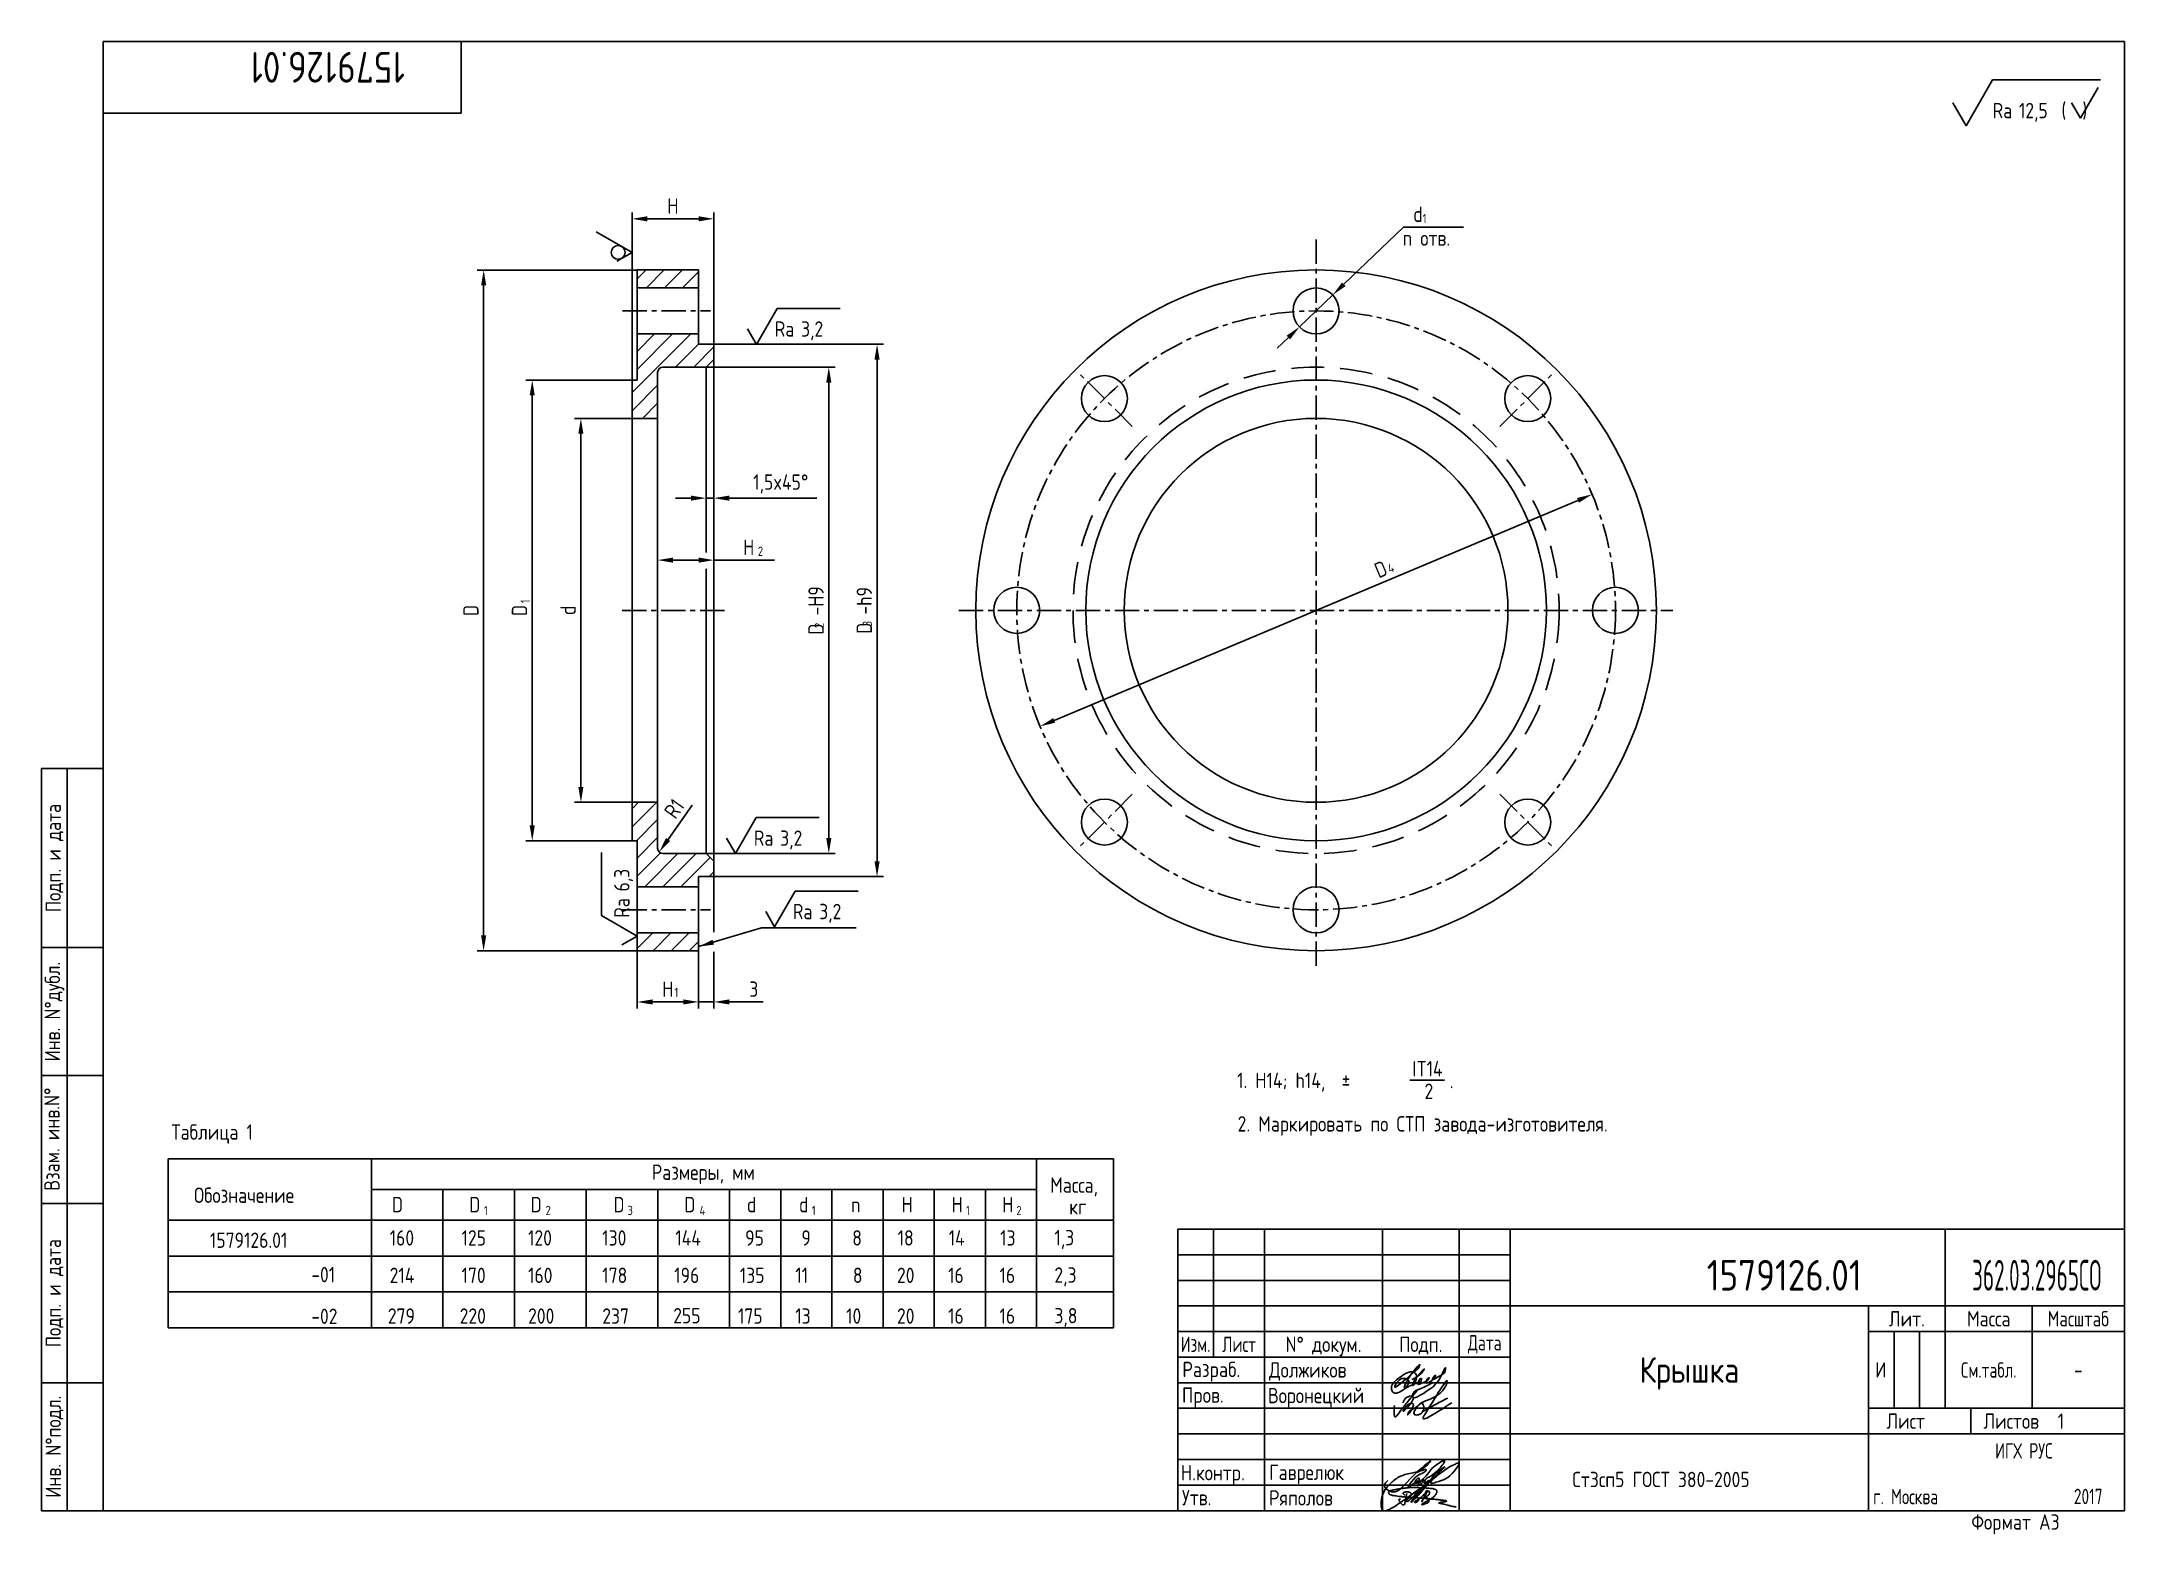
# Paper-space layout 'A3_protect' of a CAD drawing. Header units: millimetres. Extents: x 3 to 410, y 0 to 292.
# The model-space entities are those that its viewports show. They can reach past a viewport. Long polylines and large blocks are cut down to what shows.
import ezdxf
from ezdxf.enums import TextEntityAlignment as Align

# ---------------------------------------------------------------- set-up
doc = ezdxf.new("R2010")
doc.units = ezdxf.units.MM
doc.linetypes.add('CENTER', pattern=[50.8, 31.75, -6.35, 6.35, -6.35])
doc.linetypes.add('HIDDEN', pattern=[9.525, 6.35, -3.175])
for name, color, linetype in [('Bord', 1, 'Continuous'), ('Cen', 5, 'CENTER'), ('Cont', 6, 'Continuous'), ('Dim', 7, 'Continuous'), ('Hatch', 2, 'Continuous'), ('Hide', 2, 'HIDDEN'), ('Text', 3, 'Continuous'), ('Textb', 6, 'Continuous'), ('Vporti', 7, 'Continuous')]:
    doc.layers.add(name, color=color, linetype=linetype)
doc.layers.get('Vporti').off()
doc.styles.add('Style1', font='romans.shx', dxfattribs={"width": 0.8})
doc.dimstyles.new('Dia', dxfattribs={"dimtxt": 3, "dimasz": 3, "dimexe": 1.25, "dimexo": 0, "dimgap": 1, "dimtad": 1, "dimtoh": 1, "dimdec": 3, "dimtxsty": 'Style1', "dimcen": 2.5, "dimclrt": 3, "dimadec": 0, "dimazin": 0, "dimtfac": 1, "dimtdec": 3, "dimtmove": 0, "dimatfit": 2, "dimfxl": 1, "dimarcsym": 0})
doc.dimstyles.new('Lin', dxfattribs={"dimtxt": 3, "dimasz": 3, "dimexe": 1.25, "dimexo": 0, "dimgap": 1, "dimtad": 1, "dimdec": 3, "dimtxsty": 'Style1', "dimcen": 2.5, "dimclrt": 3, "dimadec": 0, "dimazin": 0, "dimtfac": 1, "dimtdec": 3, "dimtmove": 0, "dimatfit": 3, "dimldrblk": 'DOT', "dimfxl": 1, "dimarcsym": 0})
doc.dimstyles.new('LIN2', dxfattribs={"dimscale": 2, "dimtxt": 3, "dimasz": 3, "dimexe": 1.5, "dimexo": 0, "dimgap": 1, "dimtad": 1, "dimzin": 13, "dimdsep": 46, "dimtxsty": 'Style1', "dimcen": 0, "dimclrt": 3, "dimadec": 0, "dimazin": 0, "dimtfac": 1, "dimtofl": 0, "dimtmove": 1, "dimatfit": 3, "dimfxl": 1, "dimtolj": 1, "dimtzin": 13, "dimarcsym": 0})
doc.dimstyles.new('Rad', dxfattribs={"dimtxt": 3, "dimasz": 3, "dimexe": 1.25, "dimexo": 0, "dimgap": 1, "dimtad": 1, "dimtoh": 1, "dimdec": 3, "dimtxsty": 'Style1', "dimcen": 2.5, "dimclrt": 3, "dimadec": 0, "dimazin": 0, "dimtfac": 1, "dimtdec": 3, "dimtmove": 0, "dimatfit": 3, "dimfxl": 1, "dimarcsym": 0})

psp = doc.layouts.new('A3_protect')

# ---------------------------------------------------------------- texts
at = {"layer": 'Text', "style": 'Style1', "width": 0.8}
for s, height, p in [('1. H14; h14,  %%P', 3, (236.62, 87.57)), ('IT14', 3, (270.87, 89.85)), ('2', 3, (273.24, 85.44)), ('.', 3, (278.16, 87.53)), ('2. Маркировать по СТП завода-изготовителя.', 3, (236.72, 79.07)), ('Таблица 1', 3, (28.38, 77.48)), ('Размеры, мм', 3, (122.22, 69.63)), ('Масса,', 3, (200.09, 67.11)), ('Обозначение', 3, (32.78, 65.13)), ('D', 3, (71.45, 63.29)), ('D', 3, (86.57, 63.29)), ('D ', 3, (98.57, 63.29)), ('D ', 3, (114.75, 63.29)), ('D', 3, (128.6, 63.29)), ('d', 3, (140.82, 63.29)), ('d', 3, (151, 63.29)), ('n', 3, (161.21, 63.29)), ('H', 3, (171.08, 63.29)), ('H', 3, (180.85, 63.29)), ('H', 3, (190.71, 63.29)), ('1', 1.8, (89.46, 62.76)), ('2', 1.8, (101.48, 62.76)), ('3', 1.8, (117.49, 62.76)), ('4', 1.8, (131.57, 62.76)), ('1', 1.8, (153.51, 62.76)), ('1', 1.8, (183.62, 62.76)), ('2', 1.8, (193.49, 62.76)), (' кг', 3, (202.21, 62.87)), ('1579126.01', 3, (35.88, 56.34)), ('160', 3, (71.01, 56.79)), ('125', 3, (85.06, 56.79)), ('120', 3, (98.05, 56.79)), ('130', 3, (112.55, 56.79)), ('144', 3, (126.82, 56.79)), ('95', 3, (140.48, 56.79)), ('9', 3, (151.47, 56.79)), ('8', 3, (161.41, 56.79)), ('18', 3, (170.27, 56.79)), ('14', 3, (180.25, 56.79)), ('13', 3, (190.31, 56.79)), ('1,3', 3, (200.91, 56.84)), ('-01', 3, (55.69, 49.62)), ('214', 3, (71.01, 49.48)), ('170', 3, (85.06, 49.48)), ('160', 3, (98.05, 49.48)), ('178', 3, (112.55, 49.48)), ('196', 3, (126.62, 49.48)), ('135', 3, (139.44, 49.48)), ('11', 3, (150.27, 49.48)), ('8', 3, (161.53, 49.48)), ('20', 3, (170.15, 49.48)), ('16', 3, (180.13, 49.48)), ('16', 3, (190.19, 49.48)), ('2,3', 3, (200.91, 49.54)), ('-02', 3, (55.69, 41.48)), ('279', 3, (70.65, 41.53)), ('220', 3, (84.69, 41.53)), ('200', 3, (98.06, 41.53)), ('237', 3, (112.56, 41.53)), ('255', 3, (126.42, 41.6)), ('175', 3, (139.07, 41.53)), ('13', 3, (150.27, 41.53)), ('10', 3, (160.21, 41.53)), ('20', 3, (170.15, 41.53)), ('16', 3, (180.13, 41.53)), ('16', 3, (190.19, 41.53)), ('3,8', 3, (200.91, 41.6)), ('Ст3сп5 ГОСТ 380-2005', 3, (302.12, 9.6))]:
    psp.add_text(s, height=height, dxfattribs=at).set_placement(p)

msp = doc.modelspace()

# ---------------------------------------------------------------- texts
at = {"layer": 'Text', "style": 'Style1', "width": 0.8}
for s, height, p in [('1', 1.8, (178.4181, 136.5677)), ('n отв.', 3, (174.5417, 132.1493)), ('2', 1.8, (48.484, 71.5675)), ('1', 1.8, (32.196, -14.6014))]:
    msp.add_text(s, height=height, dxfattribs=at).set_placement(p)
for s, rotation, p in [('4', 18.02047, (171.9449, 68.1603)), ('1', 90, (3.951, 62.2915)), ('2', 90, (61.3569, 57.4497)), ('3', 90, (70.7685, 57.7912))]:
    msp.add_text(s, height=1.8, rotation=rotation, dxfattribs=at).set_placement(p)

# ---------------------------------------------------------------- blocks, each defined once
blk = doc.blocks.new('A3')
at = {"layer": 'Bord'}
for p, q in [((230, 55), (295, 55)), ((230, 50), (295, 50)), ((230, 45), (295, 45)), ((370, 40), (370, 25)), ((375, 40), (375, 25)), ((230, 30), (295, 30)), ((230, 25), (295, 25)), ((230, 20), (295, 20)), ((230, 15), (295, 15)), ((230, 10), (295, 10))]:
    blk.add_line(p, q, dxfattribs=at)
at = {"layer": 'Cont'}
for p, q in [((415, 292), (20, 292)), ((20, 292), (20, 5)), ((90, 278), (90, 292)), ((415, 292), (415, 5)), ((20, 278), (90, 278)), ((8, 5), (8, 150)), ((8, 150), (20, 150)), ((13, 5), (13, 150)), ((8, 115), (20, 115)), ((20, 90), (8, 90)), ((20, 65), (8, 65)), ((230, 60), (415, 60)), ((415, 60), (230, 60)), ((230, 60), (230, 5)), ((237, 60), (237, 35)), ((247, 60), (247, 5)), ((270, 5), (270, 60)), ((285, 60), (285, 5)), ((295, 5), (295, 60)), ((380, 60), (380, 25)), ((295, 45), (415, 45)), ((365, 5), (365, 45)), ((397, 25), (397, 45)), ((230, 40), (295, 40)), ((415, 40), (365, 40)), ((295, 35), (230, 35)), ((20, 30), (8, 30)), ((365, 25), (415, 25)), ((385, 25), (385, 20)), ((415, 20), (295, 20)), ((20, 5), (8, 5)), ((415, 5), (20, 5))]:
    blk.add_line(p, q, dxfattribs=at)
at = {"layer": 'Text', "style": 'Style1', "width": 0.8}
for s, p in [('Подп. и дата', (10.5, 132.5)), ('Инв. N%%dдубл.', (10.5, 102.5)), ('Взам. инв.N%%d ', (10, 78.38)), ('Подп. и дата', (10.5, 47.5)), ('Инв. N%%dподл.', (10.5, 17.5))]:
    blk.add_text(s, height=3, rotation=90, dxfattribs=at).set_placement(p, align=Align.MIDDLE)
at = {"layer": 'Text', "style": 'Style1'}
for s, width, p in [('Лит.', 0.8, (372.5, 42.5)), ('Масса', 0.8, (388.5, 42.5)), ('Масштаб', 0.75, (406, 42.5)), ('Изм.', 0.7, (233.5, 37.5)), ('Лист', 0.7, (242, 37.5)), ('N%%d докум.', 0.8, (258.5, 37.5)), ('Подп.', 0.8, (277.5, 37.5)), ('Лист', 0.8, (372.27, 22.5)), ('Листов', 0.8, (392.9, 22.5))]:
    blk.add_text(s, height=3, dxfattribs=dict(at, width=width)).set_placement(p, align=Align.MIDDLE_CENTER)
at = {"layer": 'Text', "style": 'Style1', "width": 0.7}
for s, p in [('Дата', (290, 37.5)), ('ИГХ РУС', (395.37, 16.69))]:
    blk.add_text(s, height=3, dxfattribs=at).set_placement(p, align=Align.MIDDLE)
at = {"layer": 'Text', "style": 'Style1'}
for s, width, p in [('Разpаб.', 0.8, (230.92, 31.1)), ('Пpов.', 0.8, (230.84, 26.08)), ('Н.контp.', 0.8, (230.62, 10.92)), ('Утв.', 0.8, (230.84, 6.06)), ('г. Москва', 0.7, (365.93, 6.25)), ('Фоpмат А3', 0.8, (385.11, 1.29))]:
    blk.add_text(s, height=3, dxfattribs=dict(at, width=width)).set_placement(p)
for tag, p, width in [('ФИО', (249, 31), 0.8), ('И', (366.3, 31.02), 0.8), ('ФИО', (249, 26), 0.8), ('ГОСТ_СОРТАМЕНТА', (307, 14), 0.8), ('ФИО', (249, 11), 0.8), ('ФИО', (249, 6), 0.8), ('2007', (402.85, 6.29), 0.7)]:
    blk.add_attdef(tag, p, '', height=3, dxfattribs=dict(at, width=width))
at = {"layer": 'Text', "style": 'Style1', "width": 0.8}
for tag, p in [('200', (388.5, 32.5)), ('1:20', (406, 32.5))]:
    blk.add_attdef(tag, text='', height=3, dxfattribs=at).set_placement(p, align=Align.MIDDLE)
blk.add_attdef('СБОРОЧНЫЙ_ЧЕРТЕЖ', text='', height=3, dxfattribs=at).set_placement((330, 21.3), align=Align.CENTER)
for tag, p in [('1', (379, 22.5)), ('2', (402.6, 22.5))]:
    blk.add_attdef(tag, text='', height=3, dxfattribs=at).set_placement(p, align=Align.MIDDLE_CENTER)
blk.add_attdef('ЛИСТ', text='', height=3, dxfattribs=at).set_placement((295.75, 12.5), align=Align.MIDDLE_LEFT)
at = {"layer": 'Text', "style": 'Style1', "width": 0.7}
blk.add_attdef('%%OГОСТ_ТЕХ._ТРЕБОВАНИЙ', text='', height=3, dxfattribs=at).set_placement((307, 8), align=Align.BOTTOM_LEFT)
at = {"layer": 'Textb', "style": 'Style1', "width": 0.8}
blk.add_attdef('1234567', (79, 290), '', height=6, rotation=180, dxfattribs=at)
blk.add_attdef('1234567', (333.4, 48), '', height=6, dxfattribs=at)
for tag, height, p in [('123ХЯ', 6, (393.62, 48)), ('НАИМЕНОВАНИЕ', 5, (330, 30))]:
    blk.add_attdef(tag, text='', height=height, dxfattribs=at).set_placement(p, align=Align.CENTER)
blk = doc.blocks.new('A$C314368CF')
at = {"layer": 'Text'}
for q in [(7.18, 6), (1.98, 3)]:
    blk.add_line((3.72, 0), q, dxfattribs=at)
at = {"layer": 'Text', "style": 'Style1', "width": 0.8}
blk.add_text('(  )', height=3, dxfattribs=at).set_placement((0, 0))
blk = doc.blocks.new('sherISO_18')
at = {"layer": 'Cont'}
for p, q in [((-30.94, -16.46), (-25.74, -7.46)), ((-25.74, -7.46), (-4.67, -7.46)), ((-30.94, -16.46), (-33.54, -11.96))]:
    blk.add_line(p, q, dxfattribs=at)
blk.add_blockref('A$C314368CF', (-12.3, -14.96))
at = {"layer": 'Textb', "style": 'Style1', "width": 0.8}
blk.add_text('Ra', height=3, dxfattribs=at).set_placement((-25.74, -14.96))
blk.add_attdef('12,5', (-20.6, -14.96), '', height=3, dxfattribs=at)
blk = doc.blocks.new('A$C63F45750')
at = {"layer": 'Text'}
for points, knots in [([(3.17, 2.37), (3.12, 2.38), (3.04, 2.41), (2.94, 2.5), (2.85, 2.57), (2.79, 2.69), (2.87, 2.77), (2.99, 2.84), (3.16, 2.89), (3.36, 2.93), (3.6, 2.95), (3.82, 2.92), (4.05, 2.87), (4.25, 2.78), (4.45, 2.63), (4.46, 2.42), (4.38, 2.26), (4.28, 2.1), (4.17, 1.94), (4.03, 1.78), (3.89, 1.62), (3.75, 1.52), (3.63, 1.43), (3.49, 1.36), (3.35, 1.3), (3.24, 1.25), (3.16, 1.21), (3.12, 1.15), (3.19, 1.1), (3.27, 1.09), (3.4, 1.07), (3.55, 1.07), (3.72, 1.12), (3.92, 1.19), (4.1, 1.34), (4.26, 1.51), (4.44, 1.65), (4.59, 1.81), (4.74, 1.93), (4.84, 2.04), (4.93, 2.14), (5.07, 2.29), (5.19, 2.53), (5.28, 2.68), (5.35, 2.96), (5.23, 2.66), (5.2, 2.44), (5.04, 2.09), (4.95, 1.81), (4.86, 1.57), (4.75, 1.31), (4.67, 1.12), (4.46, 0.78), (4.62, 1.17), (4.71, 1.45), (4.88, 1.74), (5.01, 2), (5.08, 2.19), (5.19, 2.4), (5.32, 2.58), (5.4, 2.75), (5.52, 2.89), (5.65, 3.04), (5.85, 3.1), (6.02, 3.03), (6.08, 2.87), (6.03, 2.7), (5.9, 2.51), (5.7, 2.37), (5.55, 2.23), (5.4, 2.17), (5.31, 2.12), (5.12, 2.09), (5.35, 2.07), (5.48, 2), (5.64, 1.93), (5.75, 1.8), (5.85, 1.67), (5.89, 1.54), (5.89, 1.37), (5.8, 1.2), (5.63, 1.06), (5.41, 0.94), (5.23, 0.86), (5.02, 0.92), (5.13, 1.1), (5.28, 1.16), (5.44, 1.27), (5.61, 1.36), (5.74, 1.46), (5.86, 1.53), (5.95, 1.61), (6.05, 1.69), (6.15, 1.77), (6.28, 1.87), (6.46, 2.02), (6.65, 2.19), (6.83, 2.37), (6.98, 2.49), (7.11, 2.61), (7.2, 2.74), (7.32, 2.84), (7.42, 2.97), (7.48, 3.08), (7.48, 3.27), (7.34, 3.08), (7.28, 2.94), (7.18, 2.69), (7.1, 2.46), (7, 2.22), (6.93, 1.98), (6.83, 1.78), (6.73, 1.55), (6.67, 1.34), (6.6, 1.14), (6.56, 1.03), (6.39, 0.99), (6.62, 1.33), (6.75, 1.54), (6.93, 1.87), (7.05, 2.08), (7.18, 2.32), (7.33, 2.6), (7.47, 2.89), (7.6, 3.07), (7.79, 3.18), (7.95, 3.01), (8, 2.81), (7.99, 2.62), (7.94, 2.46), (7.83, 2.33), (7.69, 2.22), (7.53, 2.11), (7.37, 2.03), (7.21, 1.99), (7.11, 1.97), (6.89, 1.98), (7.07, 1.94), (7.15, 1.9), (7.27, 1.88), (7.39, 1.84), (7.52, 1.81), (7.62, 1.72), (7.7, 1.62), (7.78, 1.51), (7.83, 1.39), (7.87, 1.26), (7.88, 1.13), (7.86, 0.99), (7.75, 0.88), (7.6, 0.77), (7.4, 0.73), (7.19, 0.66), (6.97, 0.55), (6.71, 0.48), (6.57, 0.44), (6.42, 0.42), (6.52, 0.58), (6.61, 0.64), (6.81, 0.78), (7.06, 0.89), (7.33, 1.04), (7.55, 1.16), (7.7, 1.24), (7.84, 1.32), (7.99, 1.43), (8.21, 1.58), (8.48, 1.76), (8.74, 1.95), (8.97, 2.12), (9.1, 2.29), (9.23, 2.44), (9.3, 2.6), (9.37, 2.74), (9.42, 2.92), (9.45, 3.13), (9.21, 3.48), (8.67, 3.59), (8.09, 3.63), (7.57, 3.66), (7.06, 3.74), (6.57, 3.75), (6.09, 3.74), (5.67, 3.78), (5.28, 3.78), (4.96, 3.81), (4.65, 3.83), (4.31, 3.82), (3.97, 3.79), (3.61, 3.74), (3.22, 3.67), (2.86, 3.66), (2.53, 3.61), (2.18, 3.52), (1.78, 3.54), (1.38, 3.37), (0.96, 3.35), (0.58, 3.24), (0.25, 3.19), (0.03, 3.06), (-0.03, 2.83), (0.02, 2.6), (0.26, 2.38), (0.59, 2.33), (1, 2.2), (1.48, 2.15), (1.93, 2.05), (2.35, 2.02), (2.72, 2.01), (3.11, 1.94), (3.68, 1.94), (4.25, 1.83), (4.91, 1.87), (5.53, 1.76), (6.13, 1.72), (6.73, 1.71), (7.32, 1.62), (7.99, 1.55), (8.64, 1.54), (9.16, 1.46), (9.61, 1.42), (10.03, 1.4), (10.41, 1.32), (10.73, 1.29), (11.01, 1.24), (11.18, 1.23), (11.42, 1.14), (11.18, 1.06), (11.01, 1.03), (10.71, 0.98), (10.37, 0.92), (10.1, 0.91), (9.65, 0.75), (10.22, 0.67), (10.54, 0.59), (11.08, 0.47), (11.61, 0.35), (12.17, 0.15), (12.64, 0.08), (12.98, 0.03), (13.11, 0.01), (13.18, 0)], [0, 0, 0, 0, 0.153866, 0.270441, 0.388867, 0.510533, 0.592156, 0.71333, 0.90842, 1.11344, 1.349254, 1.61246, 1.782219, 2.047249, 2.291879, 2.451528, 2.651081, 2.806158, 3.017979, 3.227348, 3.462381, 3.633009, 3.75766, 3.920516, 4.080796, 4.214529, 4.291786, 4.349969, 4.397594, 4.50822, 4.594826, 4.799244, 4.954392, 5.128468, 5.437537, 5.632649, 5.842485, 6.094987, 6.293219, 6.410959, 6.551192, 6.687808, 7.022147, 7.294342, 7.425356, 7.52079, 7.946481, 8.313051, 8.59833, 8.833695, 9.090496, 9.427695, 9.601191, 9.883219, 10.093306, 10.673943, 10.798776, 10.974628, 11.287247, 11.486184, 11.648652, 11.848902, 12.027194, 12.25348, 12.40059, 12.537783, 12.716293, 12.91523, 13.208551, 13.438489, 13.549668, 13.67779, 13.77127, 13.930001, 14.029091, 14.272112, 14.434836, 14.547084, 14.739051, 14.830983, 15.061241, 15.268922, 15.500489, 15.788979, 15.879568, 16.024283, 16.221854, 16.418714, 16.593102, 16.783247, 16.91018, 17.018213, 17.135263, 17.278205, 17.430482, 17.620087, 17.979626, 18.191789, 18.388716, 18.565718, 18.714854, 18.857929, 19.039974, 19.171375, 19.283034, 19.400085, 19.618058, 19.882245, 20.150781, 20.377854, 20.649532, 20.89723, 21.042543, 21.40016, 21.557817, 21.667145, 21.752781, 21.926256, 22.412297, 22.813145, 22.961412, 23.171289, 23.607257, 23.940428, 24.110007, 24.291214, 24.48084, 24.697609, 24.904078, 25.034245, 25.218018, 25.407651, 25.573473, 25.787447, 25.930292, 26.051316, 26.18846, 26.285312, 26.406799, 26.52425, 26.630463, 26.793722, 26.898606, 27.029313, 27.171012, 27.314101, 27.419918, 27.580557, 27.709367, 27.829268, 28.024364, 28.266961, 28.41242, 28.705761, 28.989137, 29.187748, 29.233768, 29.332802, 29.529535, 29.667094, 30.039923, 30.332117, 30.61061, 30.769982, 30.856778, 31.109923, 31.313488, 31.656425, 32.066331, 32.296628, 32.49714, 32.710276, 32.891468, 33.014834, 33.177747, 33.444503, 33.618009, 34.409008, 34.914636, 35.419802, 35.95397, 36.458179, 36.88069, 37.388403, 37.738353, 38.034261, 38.353468, 38.693154, 39.037638, 39.391136, 39.787481, 40.203773, 40.488977, 40.784975, 41.26625, 41.668005, 42.070065, 42.499388, 42.869834, 43.079573, 43.213439, 43.554591, 43.717296, 44.153724, 44.506336, 45.019111, 45.587859, 45.90191, 46.270392, 46.703958, 47.093115, 47.952647, 48.44014, 49.079253, 49.808223, 50.268654, 50.851051, 51.604831, 52.298429, 52.776925, 53.1907, 53.661988, 54.042386, 54.348524, 54.616841, 54.853814, 54.983777, 55.126096, 55.333328, 55.613101, 56.008732, 56.315809, 56.59982, 56.87931, 57.399251, 57.889617, 58.432507, 59.066698, 59.660314, 59.862668, 60.07277, 60.07277, 60.07277, 60.07277]), ([(2.31, 1.53), (2.26, 1.52), (2.17, 1.51), (2.06, 1.48), (1.93, 1.38), (2.07, 1.25), (2.14, 1.11), (2.26, 0.93), (2.39, 0.72), (2.57, 0.54), (2.71, 0.44), (2.86, 0.4), (3.02, 0.43), (3.14, 0.54), (3.21, 0.79), (3.25, 1.07), (3.31, 1.4), (3.35, 1.67), (3.38, 1.92), (3.47, 2.19), (3.5, 2.43), (3.54, 2.59), (3.56, 2.64)], [0, 0, 0, 0, 0.15847, 0.269731, 0.363591, 0.555514, 0.688037, 0.848606, 1.204359, 1.433632, 1.58673, 1.729549, 1.880686, 2.057874, 2.19169, 2.63505, 2.928153, 3.184121, 3.441863, 3.696117, 4.025873, 4.178055, 4.178055, 4.178055, 4.178055])]:
    blk.add_open_spline(points, degree=3, knots=knots, dxfattribs=at)
blk = doc.blocks.new('*D13')
at = {"layer": 'Defpoints', "color": 0, "transparency": 16777216}
for p in [(24.9, -5.59), (36.9, -5.59), (36.9, -15.59)]:
    blk.add_point(p, dxfattribs=at)
at = {"layer": 'Dim', "color": 0, "lineweight": -2, "transparency": 16777216}
for p, q in [((24.9, -5.59), (24.9, -16.84)), ((36.9, -5.59), (36.9, -16.84)), ((27.9, -15.59), (33.9, -15.59))]:
    blk.add_line(p, q, dxfattribs=at)
at = {"layer": 'Dim', "color": 0, "transparency": 16777216}
for points in [[(27.9, -15.09), (27.9, -16.09), (24.9, -15.59)], [(33.9, -15.09), (33.9, -16.09), (36.9, -15.59)]]:
    blk.add_solid(points, dxfattribs=at)
at = {"layer": 'Dim', "color": 3, "transparency": 16777216, "insert": (30.9, -13.09), "char_height": 3, "attachment_point": 5, "style": 'Style1'}
blk.add_mtext('H', dxfattribs=at)
blk = doc.blocks.new('_Dot')
at = {"color": 0, "linetype": 'ByBlock', "lineweight": -2}
blk.add_line((-0.5, 0), (-1, 0), dxfattribs=at)
at = {"color": 0, "linetype": 'ByBlock', "const_width": 0.5}
blk.add_lwpolyline([(-0.25, 0, 1), (0.25, 0, 1)], format="xyb", close=True, dxfattribs=at)
blk = doc.blocks.new('*D14')
at = {"layer": 'Defpoints', "color": 0, "transparency": 16777216}
for p in [(36.9, -5.59), (39.9, -5.78), (39.9, -15.59)]:
    blk.add_point(p, dxfattribs=at)
at = {"layer": 'Dim', "color": 0, "lineweight": -2, "transparency": 16777216}
for p, q in [((36.9, -5.59), (36.9, -16.84)), ((39.9, -5.78), (39.9, -16.84)), ((33.9, -15.59), (30.9, -15.59)), ((36.9, -15.59), (39.9, -15.59)), ((42.9, -15.59), (49.5, -15.59))]:
    blk.add_line(p, q, dxfattribs=at)
at = {"layer": 'Dim', "color": 0, "transparency": 16777216}
for points in [[(33.9, -15.09), (33.9, -16.09), (36.9, -15.59)], [(42.9, -15.09), (42.9, -16.09), (39.9, -15.59)]]:
    blk.add_solid(points, dxfattribs=at)
at = {"layer": 'Dim', "color": 3, "transparency": 16777216, "insert": (47.7, -13.09), "char_height": 3, "attachment_point": 5, "style": 'Style1'}
blk.add_mtext('3', dxfattribs=at)
blk = doc.blocks.new('sherISO_01')
at = {"layer": 'Text'}
blk.add_line((4.04, 7), (16.36, 7), dxfattribs=at)
blk.add_lwpolyline([(-1.73, 3), (0, 0), (4.04, 7)], dxfattribs=at)
at = {"layer": 'Text', "style": 'Style1', "width": 0.8}
blk.add_text('Ra', height=3, dxfattribs=at).set_placement((3.58, 1.5))
blk.add_attdef('12,5', (8.73, 1.5), '', height=3, dxfattribs=at)
blk = doc.blocks.new('*D15')
at = {"layer": 'Defpoints', "color": 0, "transparency": 16777216}
for p in [(23.9, 98.41), (13.9, 23.41), (23.9, 23.41)]:
    blk.add_point(p, dxfattribs=at)
at = {"layer": 'Dim', "color": 0, "lineweight": -2, "transparency": 16777216}
for p, q in [((23.9, 98.41), (12.65, 98.41)), ((13.9, 95.41), (13.9, 26.41)), ((23.9, 23.41), (12.65, 23.41))]:
    blk.add_line(p, q, dxfattribs=at)
at = {"layer": 'Dim', "color": 0, "transparency": 16777216}
for points in [[(13.4, 95.41), (14.4, 95.41), (13.9, 98.41)], [(13.4, 26.41), (14.4, 26.41), (13.9, 23.41)]]:
    blk.add_solid(points, dxfattribs=at)
at = {"layer": 'Dim', "color": 3, "transparency": 16777216, "insert": (11.4, 60.91), "char_height": 3, "attachment_point": 5, "rotation": 90, "style": 'Style1'}
blk.add_mtext('d', dxfattribs=at)
blk = doc.blocks.new('*D16')
at = {"layer": 'Defpoints', "color": 0, "transparency": 16777216}
for p in [(23.9, 105.91), (4.4, 15.91), (23.9, 15.91)]:
    blk.add_point(p, dxfattribs=at)
at = {"layer": 'Dim', "color": 0, "lineweight": -2, "transparency": 16777216}
for p, q in [((23.9, 105.91), (3.15, 105.91)), ((4.4, 102.91), (4.4, 18.91)), ((23.9, 15.91), (3.15, 15.91))]:
    blk.add_line(p, q, dxfattribs=at)
at = {"layer": 'Dim', "color": 0, "transparency": 16777216}
for points in [[(3.9, 102.91), (4.9, 102.91), (4.4, 105.91)], [(3.9, 18.91), (4.9, 18.91), (4.4, 15.91)]]:
    blk.add_solid(points, dxfattribs=at)
at = {"layer": 'Dim', "color": 3, "transparency": 16777216, "insert": (1.9, 60.91), "char_height": 3, "attachment_point": 5, "rotation": 90, "style": 'Style1'}
blk.add_mtext('D', dxfattribs=at)
blk = doc.blocks.new('*D17')
at = {"layer": 'Defpoints', "color": 0, "transparency": 16777216}
for p in [(24.9, 127.41), (-5.1, -5.59), (24.9, -5.59)]:
    blk.add_point(p, dxfattribs=at)
at = {"layer": 'Dim', "color": 0, "lineweight": -2, "transparency": 16777216}
for p, q in [((24.9, 127.41), (-6.35, 127.41)), ((-5.1, 124.41), (-5.1, -2.59)), ((24.9, -5.59), (-6.35, -5.59))]:
    blk.add_line(p, q, dxfattribs=at)
at = {"layer": 'Dim', "color": 0, "transparency": 16777216}
for points in [[(-5.6, 124.41), (-4.6, 124.41), (-5.1, 127.41)], [(-5.6, -2.59), (-4.6, -2.59), (-5.1, -5.59)]]:
    blk.add_solid(points, dxfattribs=at)
at = {"layer": 'Dim', "color": 3, "transparency": 16777216, "insert": (-7.6, 60.91), "char_height": 3, "attachment_point": 5, "rotation": 90, "style": 'Style1'}
blk.add_mtext('D', dxfattribs=at)
blk = doc.blocks.new('SHER03')
at = {"layer": 'Text'}
for q in [(4.04, 7), (-1.73, 3)]:
    blk.add_line((0, 0), q, dxfattribs=at)
blk.add_circle((0, 2.71), 1.35, dxfattribs=at)
blk = doc.blocks.new('*D18')
at = {"layer": 'Defpoints', "color": 0, "transparency": 16777216}
for p in [(39.9, 137.41), (39.9, 112.91), (23.9, 105.91)]:
    blk.add_point(p, dxfattribs=at)
at = {"layer": 'Dim', "color": 0, "lineweight": -2, "transparency": 16777216}
for p, q in [((23.9, 105.91), (23.9, 138.66)), ((39.9, 112.91), (39.9, 138.66)), ((26.9, 137.41), (36.9, 137.41))]:
    blk.add_line(p, q, dxfattribs=at)
at = {"layer": 'Dim', "color": 0, "transparency": 16777216}
for points in [[(26.9, 137.91), (26.9, 136.91), (23.9, 137.41)], [(36.9, 137.91), (36.9, 136.91), (39.9, 137.41)]]:
    blk.add_solid(points, dxfattribs=at)
at = {"layer": 'Dim', "color": 3, "transparency": 16777216, "insert": (31.9, 139.91), "char_height": 3, "attachment_point": 5, "style": 'Style1'}
blk.add_mtext('H', dxfattribs=at)
blk = doc.blocks.new('*D19')
at = {"layer": 'Defpoints', "color": 0, "transparency": 16777216}
for p in [(28.9, 71.36), (39.9, 71.36), (39.9, 70.73)]:
    blk.add_point(p, dxfattribs=at)
at = {"layer": 'Dim', "color": 0, "lineweight": -2, "transparency": 16777216}
for p, q in [((28.9, 71.36), (28.9, 69.23)), ((31.9, 70.73), (36.9, 70.73)), ((39.9, 71.36), (39.9, 69.23)), ((48.49, 70.73), (39.9, 70.73))]:
    blk.add_line(p, q, dxfattribs=at)
at = {"layer": 'Dim', "color": 0, "transparency": 16777216}
for points in [[(31.9, 71.23), (31.9, 70.23), (28.9, 70.73)], [(36.9, 71.23), (36.9, 70.23), (39.9, 70.73)]]:
    blk.add_solid(points, dxfattribs=at)
at = {"layer": 'Dim', "color": 3, "transparency": 16777216, "insert": (46.69, 73.23), "char_height": 3, "attachment_point": 5, "style": 'Style1'}
blk.add_mtext('\\A1;H', dxfattribs=at)
blk = doc.blocks.new('*D20')
at = {"layer": 'Defpoints', "color": 0, "transparency": 16777216}
for p in [(38.4, 83.47), (39.9, 83.47), (39.9, 82.84)]:
    blk.add_point(p, dxfattribs=at)
at = {"layer": 'Dim', "color": 0, "lineweight": -2, "transparency": 16777216}
for p, q in [((35.4, 82.84), (32.4, 82.84)), ((38.4, 83.47), (38.4, 81.59)), ((38.4, 82.84), (39.9, 82.84)), ((39.9, 83.47), (39.9, 81.59)), ((42.9, 82.84), (60.02, 82.84))]:
    blk.add_line(p, q, dxfattribs=at)
at = {"layer": 'Dim', "color": 0, "transparency": 16777216}
for points in [[(35.4, 83.34), (35.4, 82.34), (38.4, 82.84)], [(42.9, 83.34), (42.9, 82.34), (39.9, 82.84)]]:
    blk.add_solid(points, dxfattribs=at)
at = {"layer": 'Dim', "color": 3, "transparency": 16777216, "insert": (52.96, 85.63), "char_height": 3, "attachment_point": 5, "style": 'Style1'}
blk.add_mtext('1,5x45%%D', dxfattribs=at)
blk = doc.blocks.new('*D21')
at = {"layer": 'Defpoints', "color": 0, "transparency": 16777216}
for p in [(38.4, 108.41), (38.4, 13.41), (62.35, 13.41)]:
    blk.add_point(p, dxfattribs=at)
at = {"layer": 'Dim', "color": 0, "lineweight": -2, "transparency": 16777216}
for p, q in [((38.4, 108.41), (63.6, 108.41)), ((62.35, 105.41), (62.35, 16.41)), ((38.4, 13.41), (63.6, 13.41))]:
    blk.add_line(p, q, dxfattribs=at)
at = {"layer": 'Dim', "color": 0, "transparency": 16777216}
for points in [[(61.85, 105.41), (62.85, 105.41), (62.35, 108.41)], [(61.85, 16.41), (62.85, 16.41), (62.35, 13.41)]]:
    blk.add_solid(points, dxfattribs=at)
at = {"layer": 'Dim', "color": 3, "transparency": 16777216, "insert": (59.85, 60.91), "char_height": 3, "attachment_point": 5, "rotation": 90, "style": 'Style1'}
blk.add_mtext('D -H9', dxfattribs=at)
blk = doc.blocks.new('*D22')
at = {"layer": 'Defpoints', "color": 0, "transparency": 16777216}
for p in [(39.9, 112.91), (39.9, 8.91), (71.78, 8.91)]:
    blk.add_point(p, dxfattribs=at)
at = {"layer": 'Dim', "color": 0, "lineweight": -2, "transparency": 16777216}
for p, q in [((39.9, 112.91), (73.03, 112.91)), ((71.78, 109.91), (71.78, 11.91)), ((39.9, 8.91), (73.03, 8.91))]:
    blk.add_line(p, q, dxfattribs=at)
at = {"layer": 'Dim', "color": 0, "transparency": 16777216}
for points in [[(71.28, 109.91), (72.28, 109.91), (71.78, 112.91)], [(71.28, 11.91), (72.28, 11.91), (71.78, 8.91)]]:
    blk.add_solid(points, dxfattribs=at)
at = {"layer": 'Dim', "color": 3, "transparency": 16777216, "insert": (69.28, 60.91), "char_height": 3, "attachment_point": 5, "rotation": 90, "style": 'Style1'}
blk.add_mtext('D -h9', dxfattribs=at)
blk = doc.blocks.new('*D23')
at = {"layer": 'Defpoints', "color": 0, "transparency": 16777216}
for p in [(29.2, 13.71), (29.78, 14.52)]:
    blk.add_point(p, dxfattribs=at)
at = {"layer": 'Dim', "color": 0, "lineweight": -2, "transparency": 16777216}
blk.add_line((35.68, 22.84), (30.93, 16.15), dxfattribs=at)
at = {"layer": 'Dim', "color": 0, "transparency": 16777216}
blk.add_solid([(30.53, 16.44), (31.34, 15.86), (29.2, 13.71)], dxfattribs=at)
at = {"layer": 'Dim', "color": 3, "transparency": 16777216, "insert": (32.14, 22.17), "char_height": 3, "attachment_point": 5, "rotation": 54.627, "style": 'Style1'}
blk.add_mtext('R1', dxfattribs=at)
blk = doc.blocks.new('*D24')
at = {"layer": 'Defpoints', "color": 0, "transparency": 16777216}
for p in [(211.51, 83.57), (103.64, 38.26)]:
    blk.add_point(p, dxfattribs=at)
at = {"layer": 'Dim', "color": 0, "lineweight": -2, "transparency": 16777216}
blk.add_line((106.41, 39.42), (208.74, 82.41), dxfattribs=at)
at = {"layer": 'Dim', "color": 0, "transparency": 16777216}
for points in [[(208.55, 82.87), (208.94, 81.95), (211.51, 83.57)], [(106.21, 39.88), (106.6, 38.96), (103.64, 38.26)]]:
    blk.add_solid(points, dxfattribs=at)
at = {"layer": 'Dim', "color": 3, "transparency": 16777216, "insert": (170.22, 68.94), "char_height": 3, "attachment_point": 5, "rotation": 22.7835, "style": 'Style1'}
blk.add_mtext('D', dxfattribs=at)
blk = doc.blocks.new('*D25')
at = {"layer": 'Defpoints', "color": 0, "transparency": 16777216}
for p in [(160.82, 122.53), (154.33, 116.3)]:
    blk.add_point(p, dxfattribs=at)
at = {"layer": 'Dim', "color": 0, "lineweight": -2, "transparency": 16777216}
for p, q in [((174.66, 135.8), (162.99, 124.61)), ((178.18, 135.8), (174.66, 135.8)), ((154.33, 116.3), (160.82, 122.53)), ((152.16, 114.22), (150, 112.15))]:
    blk.add_line(p, q, dxfattribs=at)
at = {"layer": 'Dim', "color": 0, "transparency": 16777216}
for points in [[(162.64, 124.97), (163.33, 124.25), (160.82, 122.53)], [(151.82, 114.58), (152.51, 113.86), (154.33, 116.3)]]:
    blk.add_solid(points, dxfattribs=at)
at = {"layer": 'Dim', "color": 3, "transparency": 16777216, "insert": (177.49, 138.3), "char_height": 3, "attachment_point": 5, "style": 'Style1'}
blk.add_mtext('d', dxfattribs=at)

# ---------------------------------------------------------------- dimensions: what is measured, and where the dimension line sits
at = {"layer": 'Dim'}
for base, p1, p2, text, override, picture, middle in [((39.9033, 137.4149), (23.9033, 105.9149), (39.9033, 112.9149), 'H', {"dimscale": 1}, '*D18', (31.9033, 139.9149)), ((39.9033, 82.8423), (38.4033, 83.4673), (39.9033, 83.4673), '1,5x45%%D', {"dimscale": 1, "dimtmove": 0, "dimatfit": 0}, '*D20', (52.9604, 85.628)), ((36.9033, -15.5851), (24.9033, -5.5851), (36.9033, -5.5851), 'H', {"dimscale": 1}, '*D13', (30.9033, -13.0851))]:
    dim = msp.add_linear_dim(base=base, p1=p1, p2=p2, text=text, dimstyle='Lin', override=override, dxfattribs=at)
    dim.commit()
    dim.dimension.update_dxf_attribs({"geometry": picture, "text_midpoint": middle})
for p1, p2, text, dimstyle, picture, middle in [((154.3274, 116.2998), (160.8224, 122.53), 'd', 'Rad', '*D25', (177.4897, 135.8045)), ((103.6394, 38.2608), (211.5104, 83.5691), 'D', 'Dia', '*D24', (171.1884, 66.6329))]:
    dim = msp.add_diameter_dim_2p(p1=p1, p2=p2, text=text, dimstyle=dimstyle, dxfattribs=at)
    dim.commit()
    dim.dimension.update_dxf_attribs({"geometry": picture, "text_midpoint": middle, "dimtype": 163})
for base, p1, p2, text, picture, middle in [((-5.0967, -5.5851), (24.9033, 127.4149), (24.9033, -5.5851), 'D', '*D17', (-7.5967, 60.9149)), ((71.7772, 8.9149), (39.9033, 112.9149), (39.9033, 8.9149), 'D -h9', '*D22', (69.2772, 60.9149)), ((4.4033, 15.9149), (23.9033, 105.9149), (23.9033, 15.9149), 'D', '*D16', (1.9033, 60.9149)), ((62.3506, 13.4149), (38.4033, 108.4149), (38.4033, 13.4149), 'D -H9', '*D21', (59.8506, 60.9149)), ((13.9033, 23.4149), (23.9033, 98.4149), (23.9033, 23.4149), 'd', '*D15', (11.4033, 60.9149))]:
    dim = msp.add_linear_dim(base=base, p1=p1, p2=p2, angle=90, text=text, dimstyle='Lin', override={"dimscale": 1}, dxfattribs=at)
    dim.commit()
    dim.dimension.update_dxf_attribs({"geometry": picture, "text_midpoint": middle})
dim = msp.add_linear_dim(base=(39.9033, 70.7313), p1=(28.9033, 71.3596), p2=(39.9033, 71.3596), text='H', dimstyle='LIN2', override={"dimscale": 1, "dimtp": 1, "dimtm": 1, "dimtofl": 1}, dxfattribs=at)
dim.commit()
dim.dimension.update_dxf_attribs({"geometry": '*D19', "text_midpoint": (46.6938, 70.7313), "dimtype": 160})
dim = msp.add_radius_dim(center=(29.7751, 14.5232), mpoint=(29.1962, 13.7078), dimstyle='Lin', override={"dimscale": 1}, dxfattribs=at)
dim.commit()
dim.dimension.update_dxf_attribs({"geometry": '*D23', "text_midpoint": (34.1747, 20.7202), "dimtype": 164})
dim = msp.add_linear_dim(base=(39.9033, -15.5851), p1=(36.9033, -5.5851), p2=(39.9033, -5.7832), dimstyle='Lin', override={"dimscale": 1, "dimtmove": 0, "dimatfit": 0}, dxfattribs=at)
dim.commit()
dim.dimension.update_dxf_attribs({"geometry": '*D14', "text_midpoint": (47.7033, -13.0851)})

# ---------------------------------------------------------------- hatches: boundary and pattern name
at = {"layer": 'Hatch'}
h = msp.add_hatch(dxfattribs=at)
h.set_pattern_fill('ANSI31', color=256, scale=20, style=0)
h.set_pattern_definition([(45, (3927.5888, 1153.9556), (-1.767767, 1.767767), [])])
h.paths.add_polyline_path([(24.9033, 127.4149), (24.9033, 123.9149), (36.9033, 123.9149), (36.9033, 127.4149)])
h.paths.add_polyline_path([(38.4033, 108.4149), (39.9033, 109.9149), (39.9033, 112.9149), (36.9033, 112.9149), (36.9033, 114.9149), (24.9033, 114.9149), (24.9033, 105.9149), (23.9033, 105.9149), (23.9033, 98.4149), (28.9033, 98.4149), (28.9033, 107.4149, -0.41421356), (29.9033, 108.4149)])
h.paths.add_polyline_path([(24.9033, 6.9149), (36.9033, 6.9149), (36.9033, 8.9149), (39.9033, 8.9149), (39.9033, 11.9149), (38.4033, 13.4149), (29.9033, 13.4149, -0.41421356), (28.9033, 14.4149), (28.9033, 23.4149), (23.9033, 23.4149), (23.9033, 15.9149), (24.9033, 15.9149)])
h.paths.add_polyline_path([(36.9033, -5.5851), (36.9033, -2.0851), (24.9033, -2.0851), (24.9033, -5.5851)])

# ---------------------------------------------------------------- linework, layer by layer
at = {"layer": 'Cen', "ltscale": 0.15}
for p, q in [((157.5749, 133.3756), (157.5749, -8.5398)), ((22.035, 119.4149), (39.2117, 119.4149)), ((121.6492, 96.8406), (111.4762, 107.0136)), ((193.5006, 96.8406), (203.6736, 107.0136)), ((41.9559, 60.9149), (21.5576, 60.9149)), ((87.7598, 60.9149), (227.3167, 60.9149)), ((121.6492, 24.9892), (111.4762, 14.8162)), ((193.5006, 24.9892), (203.6736, 14.8162)), ((22.035, 2.4149), (39.2117, 2.4149))]:
    msp.add_line(p, q, dxfattribs=at)
msp.add_circle((157.5749, 60.9149), 58.5, dxfattribs=at)
at = {"layer": 'Cont'}
for p, q in [((24.9033, 127.4149), (24.9033, 105.9149)), ((36.9033, 127.4149), (24.9033, 127.4149)), ((36.9033, 112.9149), (36.9033, 127.4149)), ((24.9033, 123.9149), (36.9033, 123.9149)), ((24.9033, 114.9149), (36.9033, 114.9149)), ((39.9033, 112.9149), (36.9033, 112.9149)), ((38.4033, 108.4149), (39.9033, 109.9149)), ((39.9033, 105.4149), (39.9033, 112.9149)), ((23.9033, 105.9149), (24.9033, 105.9149)), ((23.9033, 60.9149), (23.9033, 105.9149)), ((28.9033, 60.9149), (28.9033, 107.4149)), ((29.9033, 108.4149), (38.4033, 108.4149)), ((38.4033, 108.4149), (38.4033, 72.2001)), ((39.9033, 105.4149), (39.9033, 8.9149)), ((23.9033, 98.4149), (28.9033, 98.4149)), ((38.4033, 69.045), (38.4033, 13.4149)), ((23.9033, 60.9149), (23.9033, 15.9149)), ((28.9033, 60.9149), (28.9033, 14.4149)), ((23.9033, 23.4149), (28.9033, 23.4149)), ((23.9033, 15.9149), (24.9033, 15.9149)), ((24.9033, -5.5851), (24.9033, 15.9149)), ((29.9033, 13.4149), (38.4033, 13.4149)), ((38.4033, 13.4149), (39.9033, 11.9149)), ((36.9033, 6.9149), (36.9033, 8.9149)), ((39.9033, 8.9149), (36.9033, 8.9149)), ((24.9033, 6.9149), (36.9033, 6.9149)), ((36.9033, 6.9149), (36.9033, -5.5851)), ((24.9033, -2.0851), (36.9033, -2.0851)), ((36.9033, -5.5851), (24.9033, -5.5851))]:
    msp.add_line(p, q, dxfattribs=at)
for centre, radius in [((157.5749, 60.9149), 66.5), ((157.5749, 119.4149), 4.5), ((116.2092, 102.2807), 4.5), ((157.5749, 60.9149), 45), ((198.9407, 102.2807), 4.5), ((157.5749, 60.9149), 37.5), ((99.0749, 60.9149), 4.5), ((216.0749, 60.9149), 4.5), ((116.2092, 19.5492), 4.5), ((198.9407, 19.5492), 4.5), ((157.5749, 2.4149), 4.5)]:
    msp.add_circle(centre, radius, dxfattribs=at)
for centre, start, end in [((29.9033, 107.4149), 90, 180), ((29.9033, 14.4149), 180, 270)]:
    msp.add_arc(centre, 1, start, end, dxfattribs=at)
at = {"layer": 'Dim'}
for p, q in [((177.5326, 135.8045), (186.3556, 135.8045)), ((48.4938, 70.7313), (51.7332, 70.7313)), ((39.9033, 8.9149), (39.9033, -1.929))]:
    msp.add_line(p, q, dxfattribs=at)
at = {"layer": 'Hide'}
msp.add_circle((157.5749, 60.9149), 47.5, dxfattribs=at)

# ---------------------------------------------------------------- block references
at = {"layer": 'Dim', "rotation": 90}
msp.add_blockref('SHER03', (23.9033, 130.8462), dxfattribs=at)
at = {"layer": 'Dim'}
for p in [(48.2038, 112.8859), (44.1139, 13.4149), (51.7469, -0.93)]:
    msp.add_blockref('sherISO_01', p, dxfattribs=at).add_auto_attribs({'12,5': '3,2'})
at = {"layer": 'Dim', "rotation": 90}
msp.add_blockref('sherISO_01', (24.9033, -2.7322), dxfattribs=at).add_auto_attribs({'12,5': '6,3'})

msp.set_redraw_order([(e.dxf.handle, doc.entitydb.next_handle()) for e in msp.query("TEXT MTEXT ATTDEF DIMENSION ARC_DIMENSION")])  # texts and dimensions are drawn at this point

# ---------------------------------------------------------------- leaders
at = {"layer": 'Dim'}
msp.add_leader([(36.9033, -4.7714), (49.1825, -1.1321), (67.6683, -1.1321)], dimstyle='Dia', dxfattribs=at)

# ---------------------------------------------------------------- linework, layer by layer
at = {"layer": 'Bord'}
for p, q in [((27.7, 54.75), (212.43, 54.75)), ((27.7, 47.75), (212.43, 47.75))]:
    psp.add_line(p, q, dxfattribs=at)
at = {"layer": 'Cont'}
for p, q in [((27.7, 73.75), (212.43, 73.75)), ((27.7, 73.75), (27.7, 40.75)), ((67.43, 73.75), (67.43, 40.75)), ((197.43, 73.75), (197.43, 40.75)), ((212.43, 73.75), (212.43, 40.75)), ((67.43, 67.75), (197.43, 67.75)), ((81.43, 67.75), (81.43, 40.75)), ((95.43, 67.75), (95.43, 40.75)), ((109.43, 67.75), (109.43, 40.75)), ((123.43, 67.75), (123.43, 40.75)), ((137.43, 67.75), (137.43, 40.75)), ((147.43, 67.75), (147.43, 40.75)), ((157.43, 67.75), (157.43, 40.75)), ((167.43, 67.75), (167.43, 40.75)), ((177.43, 67.75), (177.43, 40.75)), ((187.43, 67.75), (187.43, 40.75)), ((27.7, 61.75), (212.43, 61.75)), ((27.7, 40.75), (212.43, 40.75))]:
    psp.add_line(p, q, dxfattribs=at)
at = {"layer": 'Text'}
psp.add_line((270.38, 89.08), (277.17, 89.08), dxfattribs=at)
for points, knots in [([(274.96, 30.07), (274.2, 29.65), (272.89, 28.93), (271.01, 28.35), (270.69, 26.41), (275.62, 29.52), (275.95, 30.13), (277.36, 33.15), (277.32, 31.72), (276.45, 31.59), (274.26, 30.12), (275.57, 31.87), (275.04, 30.35), (272.51, 29.25), (274.4, 31.42), (273.86, 30.22), (273.13, 30.25), (271.26, 29.01), (272.6, 31.27), (272.72, 30.17), (270.82, 29.73), (269.54, 28.9), (267.4, 27.55), (266.35, 29.28), (267.85, 30.7), (269.26, 31.66), (270.54, 32.3), (271.5, 31.89), (271.91, 30.89), (270.61, 28.58), (271.31, 30.87), (271.91, 31.32), (273.56, 33.13), (272.57, 31.68), (271.84, 31.14), (271.04, 30.74), (270.79, 30.62)], [0, 0, 0, 0, 2.703743, 4.672825, 5.02799, 7.955933, 13.437489, 13.883188, 14.189441, 16.413959, 17.478513, 18.47964, 18.959294, 20.910841, 22.003091, 22.470554, 23.533771, 24.710748, 26.01626, 26.201331, 27.488187, 30.382065, 32.258784, 33.069724, 35.439902, 37.010787, 38.612861, 39.32109, 39.818865, 41.83144, 42.782113, 44.494961, 45.867914, 46.467245, 48.290622, 49.101188, 49.101188, 49.101188, 49.101188]), ([(269.31, 29.29), (269.73, 30.21), (270.27, 31.39), (272.54, 33.96), (272.09, 32.79), (270.58, 31.76), (266.38, 27.65), (268.03, 30.4), (269.01, 31.08), (270.57, 30.39), (269.93, 29.58), (269.41, 28.89), (269.25, 29.16), (269.29, 29.24), (269.31, 29.29)], [0, 0, 0, 0, 4.062617, 5.226919, 5.800291, 6.663227, 11.774431, 12.938639, 14.11351, 15.354081, 16.396133, 16.918576, 17.03251, 17.182794, 17.182794, 17.182794, 17.182794]), ([(267.35, 25.54), (267.31, 25.09), (267.25, 24.43), (267.4, 22.89), (268.74, 24.79), (269.87, 26.22), (271.25, 27.83), (272.05, 28.77)], [0, 0, 0, 0, 1.523947, 2.237958, 3.351836, 5.856423, 9.374056, 9.374056, 9.374056, 9.374056]), ([(269.04, 26.1), (269.2, 26.48), (269.52, 27.23), (272.02, 27.79), (270.21, 25.34), (268.7, 24), (269.75, 26), (271.89, 26.07), (269.42, 22.77), (270.48, 24.98), (271.65, 24.88), (272.62, 26.38), (273.46, 25), (272.62, 23.67), (270.59, 23.66), (272.17, 26.07), (274.58, 26.74), (276.95, 28.02), (278.44, 32.45), (274.66, 25.92), (271.99, 21.78), (275.46, 24.05), (278.6, 26.1)], [0, 0, 0, 0, 1.213353, 2.399709, 5.497648, 5.861317, 7.611627, 8.43806, 10.837371, 11.583123, 13.461301, 14.534506, 15.162086, 17.217848, 17.944717, 20.123775, 21.948027, 26.460707, 27.144718, 34.52243, 35.159468, 41.304292, 41.304292, 41.304292, 41.304292]), ([(277.78, 26.99), (277.01, 26.6), (275.3, 25.73), (273.63, 24.77), (272.7, 24.25)], [0, 0, 0, 0, 2.587978, 5.77327, 5.77327, 5.77327, 5.77327]), ([(266.09, 10.91), (265.76, 10.6), (264.88, 9.8), (267.27, 7.94), (270.4, 11.19), (271.89, 12.81), (274.78, 15.03), (272.88, 12.95), (271.47, 12.43), (268.77, 12.04), (266.47, 10.38), (264.74, 8.34), (264.59, 3.82), (270.75, 8.19), (274.5, 10.79), (277.78, 13.5), (280.45, 14.63), (278.13, 11.29), (276.84, 10.98), (273.53, 9.92), (275.8, 12.35), (277.87, 14.07), (275.18, 12.26), (274.07, 10.16), (269.29, 5.03), (271.89, 8.52), (275.01, 11.74), (272.87, 9.94), (273.43, 11.26), (274.59, 11.79), (275.77, 12.65), (278.03, 15.5), (274.41, 13.39), (274.11, 12.08), (271.07, 9.48), (272.69, 10.17), (273.29, 11.4), (272.23, 10.62), (270.93, 10.09), (271.98, 11.74), (272.34, 11.02), (271.27, 10.56), (269.46, 8.8), (270.95, 11.04), (271.87, 12), (273.03, 12.32), (273.98, 13.35), (272.73, 12.87), (271.69, 12.47)], [0, 0, 0, 0, 1.17994, 3.087717, 5.863103, 12.338328, 12.854096, 14.088578, 16.834551, 19.302558, 21.570562, 25.210018, 27.650956, 31.348291, 40.129863, 44.562748, 45.223917, 46.979401, 51.214655, 52.099288, 55.323111, 56.227801, 58.471865, 60.028126, 65.752911, 68.466223, 71.038525, 71.934922, 72.780229, 73.495807, 76.028152, 77.999346, 80.11892, 83.1954, 85.334448, 86.270878, 87.060466, 88.110212, 88.803314, 89.989889, 90.197567, 90.706974, 92.884587, 94.19917, 96.055742, 97.375783, 97.753899, 99.636325, 99.636325, 99.636325, 99.636325])]:
    psp.add_open_spline(points, degree=3, knots=knots, dxfattribs=at)

# ---------------------------------------------------------------- block references
ref = psp.add_blockref('A3', (-5, 0))
ref.add_attrib('ФИО', 'Должиков', (242.86, 31), dxfattribs={"layer": 'Text', "height": 3, "style": 'Style1', "width": 0.8})
ref.add_attrib('ФИО', 'Воронецкий', (242.65, 26), dxfattribs={"layer": 'Text', "height": 3, "style": 'Style1', "width": 0.8})
ref.add_attrib('ФИО', 'Гаврелюк', (242.86, 11), dxfattribs={"layer": 'Text', "height": 3, "style": 'Style1', "width": 0.8})
ref.add_attrib('ФИО', 'Ряполов', (242.85, 6), dxfattribs={"layer": 'Text', "height": 3, "style": 'Style1', "width": 0.8})
ref.add_attrib('123ХЯ', '362.03.2965СО', dxfattribs={"layer": 'Textb', "height": 6, "style": 'Style1', "width": 0.48}).set_placement((392.88, 48), align=Align.CENTER)
ref.add_attrib('1234567', '1579126.01', (328.4, 48), dxfattribs={"layer": 'Textb', "height": 6, "style": 'Style1', "width": 0.8})
ref.add_attrib('НАИМЕНОВАНИЕ', 'Крышка', dxfattribs={"layer": 'Textb', "height": 5, "style": 'Style1', "width": 0.8}).set_placement((325, 30), align=Align.CENTER)
ref.add_attrib('И', 'И', (361.3, 31.02), dxfattribs={"layer": 'Text', "height": 3, "style": 'Style1', "width": 0.8})
ref.add_attrib('200', 'См.табл.', dxfattribs={"layer": 'Text', "height": 3, "style": 'Style1', "width": 0.7}).set_placement((383.5, 32.5), align=Align.MIDDLE)
ref.add_attrib('1:20', '-', dxfattribs={"layer": 'Text', "height": 3, "style": 'Style1', "width": 0.8}).set_placement((401, 32.5), align=Align.MIDDLE)
ref.add_attrib('2', '1', dxfattribs={"layer": 'Text', "height": 3, "style": 'Style1', "width": 0.8}).set_placement((397.6, 22.5), align=Align.MIDDLE_CENTER)
ref.add_attrib('2007', '2017', (400.13, 6.29), dxfattribs={"layer": 'Text', "height": 3, "style": 'Style1', "width": 0.7})
ref.add_attrib('1234567', '1579126.01', (74, 290), dxfattribs={"layer": 'Textb', "height": 6, "rotation": 180, "style": 'Style1', "width": 0.8})
at = {"layer": 'Cont'}
psp.add_blockref('sherISO_18', (410, 292), dxfattribs=at).add_auto_attribs({'12,5': '12,5'})
psp.add_blockref('A$C63F45750', (266.23, 5.73), dxfattribs=at)

psp.set_redraw_order([(e.dxf.handle, doc.entitydb.next_handle()) for e in psp.query("TEXT MTEXT ATTDEF DIMENSION ARC_DIMENSION")])  # texts and dimensions are drawn at this point

# ---------------------------------------------------------------- viewports
at = {"layer": 'Vporti'}
psp.add_viewport(center=(200.89, 186.91), size=(329.88, 210.1719), view_center_point=(106.4161, 66.9293), view_height=210.171894, dxfattribs=at)

doc.saveas('drawing.dxf')
